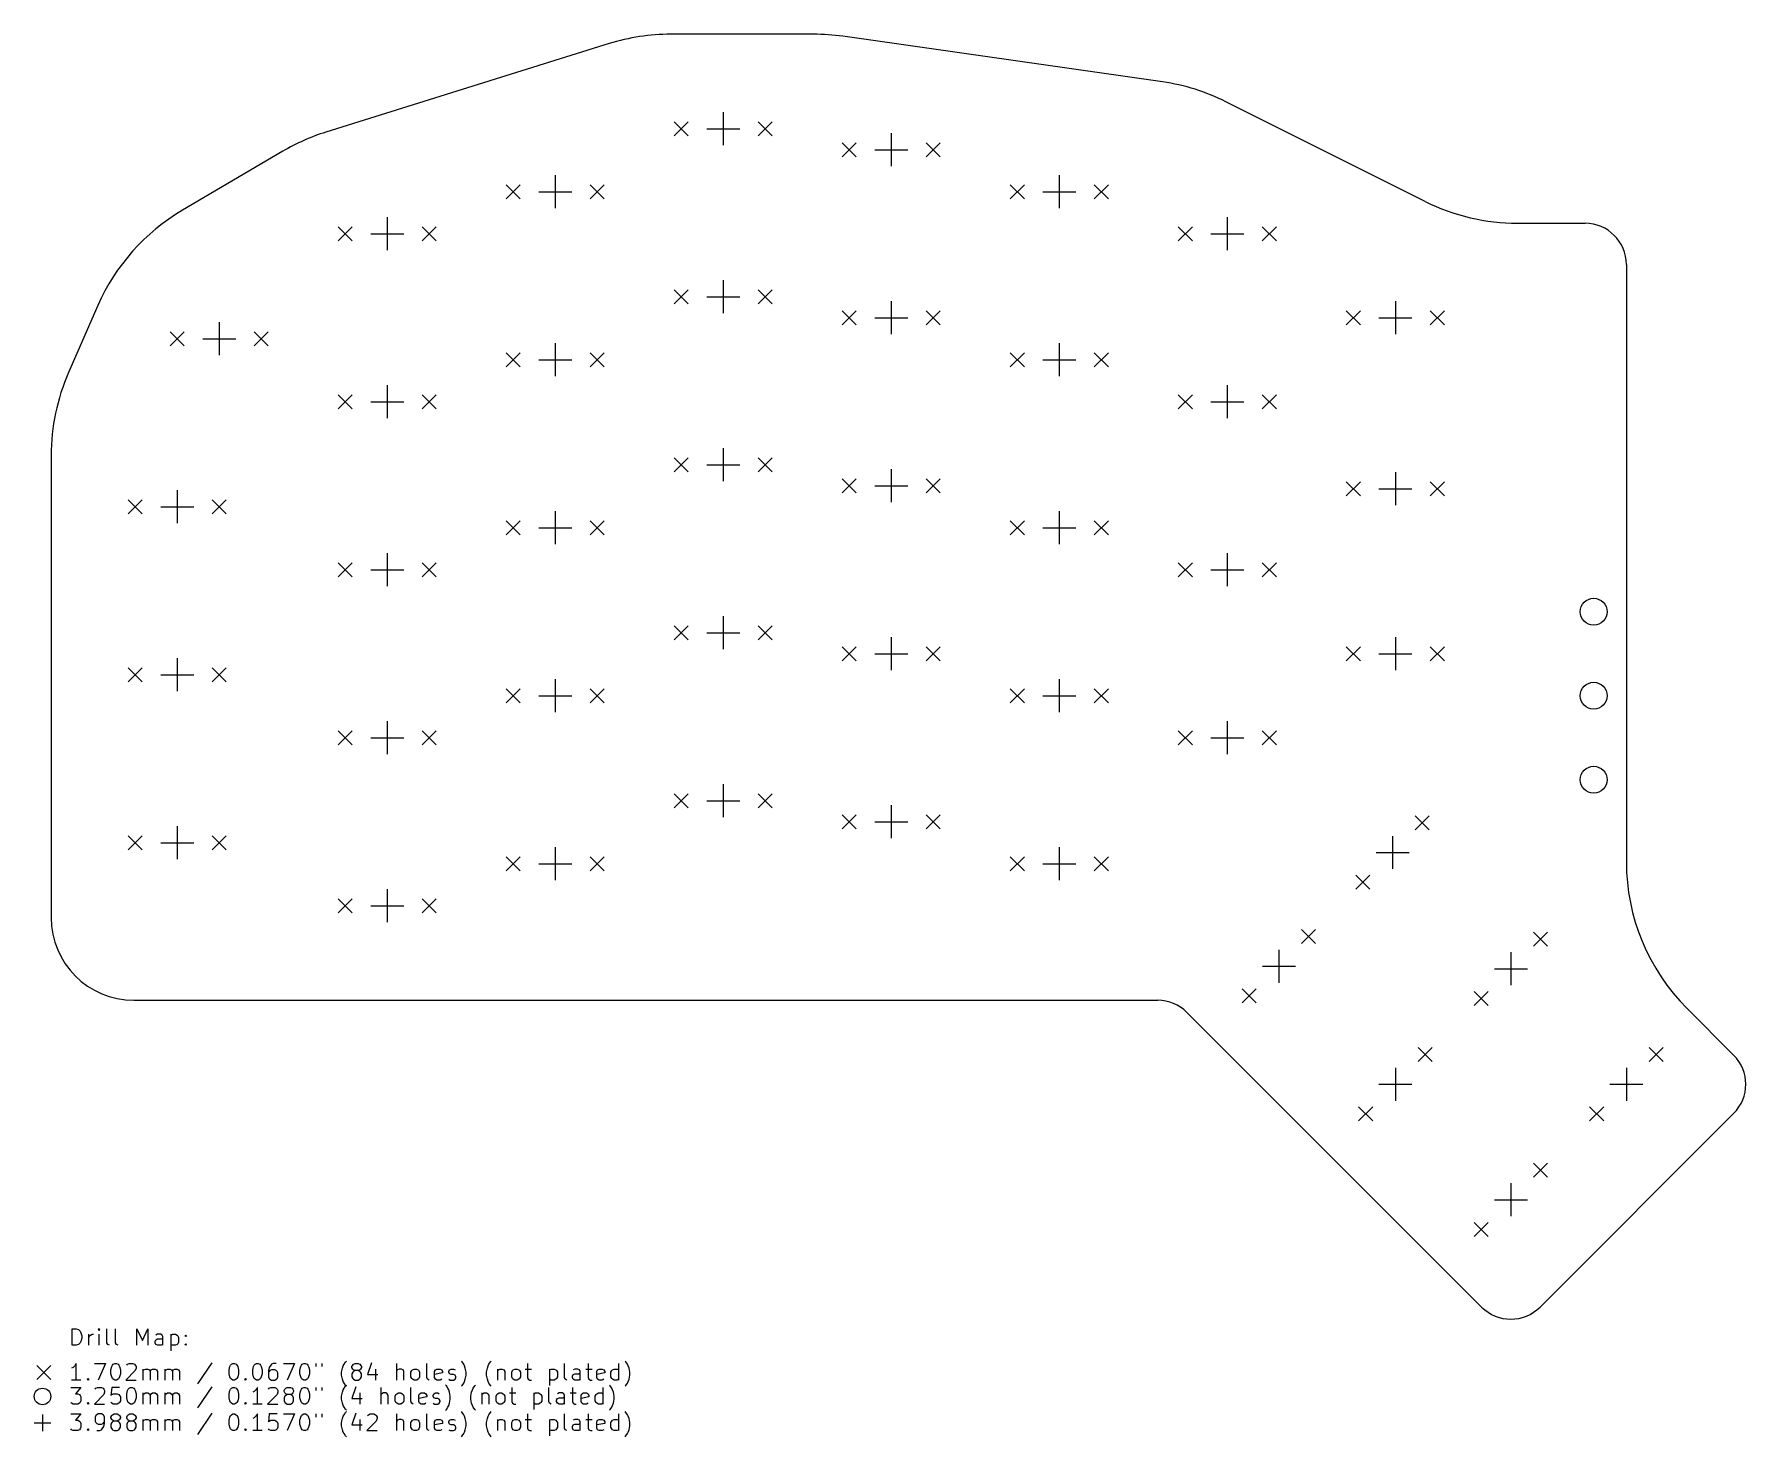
# Model space of a CAD drawing. Extents: x 23 to 230, y -194 to -24.
import ezdxf

# ---------------------------------------------------------------- set-up
doc = ezdxf.new("R2010")
doc.units = 0
doc.layers.add('BLACK', color=7, linetype='CONTINUOUS')

msp = doc.modelspace()

# ---------------------------------------------------------------- linework, layer by layer
at = {"layer": 'BLACK', "linetype": 'CONTINUOUS'}
for p, q in [((117.603305, -24.13), (100.335273, -24.13)), ((159.813833, -29.906262), (121.138839, -24.381263)), ((92.878398, -25.268001), (58.622258, -35.973044)), ((191.57136, -44.35068), (167.458639, -32.294319)), ((100.7491, -34.7091), (102.4509, -36.4109)), ((102.4509, -34.7091), (100.7491, -36.4109)), ((106.68, -33.5661), (106.68, -37.5539)), ((110.9091, -34.7091), (112.6109, -36.4109)), ((112.6109, -34.7091), (110.9091, -36.4109)), ((104.6861, -35.56), (108.6739, -35.56)), ((121.0691, -37.2491), (122.7709, -38.9509)), ((122.7709, -37.2491), (121.0691, -38.9509)), ((127, -36.1061), (127, -40.0939)), ((131.2291, -37.2491), (132.9309, -38.9509)), ((132.9309, -37.2491), (131.2291, -38.9509)), ((53.40363, -38.286688), (41.271756, -45.423085)), ((125.0061, -38.1), (128.9939, -38.1)), ((86.36, -41.1861), (86.36, -45.1739)), ((147.32, -41.1861), (147.32, -45.1739)), ((80.4291, -42.3291), (82.1309, -44.0309)), ((82.1309, -42.3291), (80.4291, -44.0309)), ((84.3661, -43.18), (88.3539, -43.18)), ((90.5891, -42.3291), (92.2909, -44.0309)), ((92.2909, -42.3291), (90.5891, -44.0309)), ((141.3891, -42.3291), (143.0909, -44.0309)), ((143.0909, -42.3291), (141.3891, -44.0309)), ((145.3261, -43.18), (149.3139, -43.18)), ((151.5491, -42.3291), (153.2509, -44.0309)), ((153.2509, -42.3291), (151.5491, -44.0309)), ((60.1091, -47.4091), (61.8109, -49.1109)), ((61.8109, -47.4091), (60.1091, -49.1109)), ((66.04, -46.2661), (66.04, -50.2539)), ((70.2691, -47.4091), (71.9709, -49.1109)), ((71.9709, -47.4091), (70.2691, -49.1109)), ((161.7091, -47.4091), (163.4109, -49.1109)), ((163.4109, -47.4091), (161.7091, -49.1109)), ((167.64, -46.2661), (167.64, -50.2539)), ((171.8691, -47.4091), (173.5709, -49.1109)), ((173.5709, -47.4091), (171.8691, -49.1109)), ((202.7517, -46.99), (210.9, -46.99)), ((64.0461, -48.26), (68.0339, -48.26)), ((165.6461, -48.26), (169.6339, -48.26)), ((215.9, -51.99), (215.9, -124.264661)), ((100.7491, -55.0291), (102.4509, -56.7309)), ((102.4509, -55.0291), (100.7491, -56.7309)), ((104.6861, -55.88), (108.6739, -55.88)), ((106.68, -53.8861), (106.68, -57.8739)), ((110.9091, -55.0291), (112.6109, -56.7309)), ((112.6109, -55.0291), (110.9091, -56.7309)), ((31.043326, -56.950969), (27.496067, -65.05899)), ((121.0691, -57.5691), (122.7709, -59.2709)), ((122.7709, -57.5691), (121.0691, -59.2709)), ((127, -56.4261), (127, -60.4139)), ((131.2291, -57.5691), (132.9309, -59.2709)), ((132.9309, -57.5691), (131.2291, -59.2709)), ((182.0291, -57.5691), (183.7309, -59.2709)), ((183.7309, -57.5691), (182.0291, -59.2709)), ((187.96, -56.4261), (187.96, -60.4139)), ((192.1891, -57.5691), (193.8909, -59.2709)), ((193.8909, -57.5691), (192.1891, -59.2709)), ((45.72, -58.9661), (45.72, -62.9539)), ((125.0061, -58.42), (128.9939, -58.42)), ((185.9661, -58.42), (189.9539, -58.42)), ((39.7891, -60.1091), (41.4909, -61.8109)), ((41.4909, -60.1091), (39.7891, -61.8109)), ((43.7261, -60.96), (47.7139, -60.96)), ((49.9491, -60.1091), (51.6509, -61.8109)), ((51.6509, -60.1091), (49.9491, -61.8109)), ((86.36, -61.5061), (86.36, -65.4939)), ((147.32, -61.5061), (147.32, -65.4939)), ((80.4291, -62.6491), (82.1309, -64.3509)), ((82.1309, -62.6491), (80.4291, -64.3509)), ((84.3661, -63.5), (88.3539, -63.5)), ((90.5891, -62.6491), (92.2909, -64.3509)), ((92.2909, -62.6491), (90.5891, -64.3509)), ((141.3891, -62.6491), (143.0909, -64.3509)), ((143.0909, -62.6491), (141.3891, -64.3509)), ((145.3261, -63.5), (149.3139, -63.5)), ((151.5491, -62.6491), (153.2509, -64.3509)), ((153.2509, -62.6491), (151.5491, -64.3509)), ((60.1091, -67.7291), (61.8109, -69.4309)), ((61.8109, -67.7291), (60.1091, -69.4309)), ((66.04, -66.5861), (66.04, -70.5739)), ((70.2691, -67.7291), (71.9709, -69.4309)), ((71.9709, -67.7291), (70.2691, -69.4309)), ((161.7091, -67.7291), (163.4109, -69.4309)), ((163.4109, -67.7291), (161.7091, -69.4309)), ((167.64, -66.5861), (167.64, -70.5739)), ((171.8691, -67.7291), (173.5709, -69.4309)), ((173.5709, -67.7291), (171.8691, -69.4309)), ((64.0461, -68.58), (68.0339, -68.58)), ((165.6461, -68.58), (169.6339, -68.58)), ((106.68, -74.214288), (106.68, -78.202088)), ((25.4, -75.079461), (25.4, -130.97)), ((100.7491, -75.357288), (102.4509, -77.059088)), ((102.4509, -75.357288), (100.7491, -77.059088)), ((104.6861, -76.208188), (108.6739, -76.208188)), ((110.9091, -75.357288), (112.6109, -77.059088)), ((112.6109, -75.357288), (110.9091, -77.059088)), ((121.0691, -77.8891), (122.7709, -79.5909)), ((122.7709, -77.8891), (121.0691, -79.5909)), ((127, -76.7461), (127, -80.7339)), ((131.2291, -77.8891), (132.9309, -79.5909)), ((132.9309, -77.8891), (131.2291, -79.5909)), ((182.0291, -78.2607), (183.7309, -79.9625)), ((183.7309, -78.2607), (182.0291, -79.9625)), ((187.96, -77.1177), (187.96, -81.1055)), ((192.1891, -78.2607), (193.8909, -79.9625)), ((193.8909, -78.2607), (192.1891, -79.9625)), ((34.7091, -80.4291), (36.4109, -82.1309)), ((36.4109, -80.4291), (34.7091, -82.1309)), ((40.64, -79.2861), (40.64, -83.2739)), ((44.8691, -80.4291), (46.5709, -82.1309)), ((46.5709, -80.4291), (44.8691, -82.1309)), ((125.0061, -78.74), (128.9939, -78.74)), ((185.9661, -79.1116), (189.9539, -79.1116)), ((38.6461, -81.28), (42.6339, -81.28)), ((86.36, -81.8261), (86.36, -85.8139)), ((147.32, -81.8261), (147.32, -85.8139)), ((80.4291, -82.9691), (82.1309, -84.6709)), ((82.1309, -82.9691), (80.4291, -84.6709)), ((84.3661, -83.82), (88.3539, -83.82)), ((90.5891, -82.9691), (92.2909, -84.6709)), ((92.2909, -82.9691), (90.5891, -84.6709)), ((141.3891, -82.9691), (143.0909, -84.6709)), ((143.0909, -82.9691), (141.3891, -84.6709)), ((145.3261, -83.82), (149.3139, -83.82)), ((151.5491, -82.9691), (153.2509, -84.6709)), ((153.2509, -82.9691), (151.5491, -84.6709)), ((66.04, -86.9061), (66.04, -90.8939)), ((167.64, -86.9061), (167.64, -90.8939)), ((60.1091, -88.0491), (61.8109, -89.7509)), ((61.8109, -88.0491), (60.1091, -89.7509)), ((64.0461, -88.9), (68.0339, -88.9)), ((70.2691, -88.0491), (71.9709, -89.7509)), ((71.9709, -88.0491), (70.2691, -89.7509)), ((161.7091, -88.0491), (163.4109, -89.7509)), ((163.4109, -88.0491), (161.7091, -89.7509)), ((165.6461, -88.9), (169.6339, -88.9)), ((171.8691, -88.0491), (173.5709, -89.7509)), ((173.5709, -88.0491), (171.8691, -89.7509)), ((106.68, -94.5261), (106.68, -98.5139)), ((100.7491, -95.6691), (102.4509, -97.3709)), ((102.4509, -95.6691), (100.7491, -97.3709)), ((104.6861, -96.52), (108.6739, -96.52)), ((110.9091, -95.6691), (112.6109, -97.3709)), ((112.6109, -95.6691), (110.9091, -97.3709)), ((127, -97.0661), (127, -101.0539)), ((187.96, -97.0661), (187.96, -101.0539)), ((121.0691, -98.2091), (122.7709, -99.9109)), ((122.7709, -98.2091), (121.0691, -99.9109)), ((125.0061, -99.06), (128.9939, -99.06)), ((131.2291, -98.2091), (132.9309, -99.9109)), ((132.9309, -98.2091), (131.2291, -99.9109)), ((182.0291, -98.2091), (183.7309, -99.9109)), ((183.7309, -98.2091), (182.0291, -99.9109)), ((185.9661, -99.06), (189.9539, -99.06)), ((192.1891, -98.2091), (193.8909, -99.9109)), ((193.8909, -98.2091), (192.1891, -99.9109)), ((34.7091, -100.7491), (36.4109, -102.4509)), ((36.4109, -100.7491), (34.7091, -102.4509)), ((40.64, -99.6061), (40.64, -103.5939)), ((44.8691, -100.7491), (46.5709, -102.4509)), ((46.5709, -100.7491), (44.8691, -102.4509)), ((38.6461, -101.6), (42.6339, -101.6)), ((80.4291, -103.2891), (82.1309, -104.9909)), ((82.1309, -103.2891), (80.4291, -104.9909)), ((86.36, -102.1461), (86.36, -106.1339)), ((90.5891, -103.2891), (92.2909, -104.9909)), ((92.2909, -103.2891), (90.5891, -104.9909)), ((141.3891, -103.2891), (143.0909, -104.9909)), ((143.0909, -103.2891), (141.3891, -104.9909)), ((147.32, -102.1461), (147.32, -106.1339)), ((151.5491, -103.2891), (153.2509, -104.9909)), ((153.2509, -103.2891), (151.5491, -104.9909)), ((84.3661, -104.14), (88.3539, -104.14)), ((145.3261, -104.14), (149.3139, -104.14)), ((66.04, -107.2261), (66.04, -111.2139)), ((167.64, -107.2261), (167.64, -111.2139)), ((60.1091, -108.3691), (61.8109, -110.0709)), ((61.8109, -108.3691), (60.1091, -110.0709)), ((64.0461, -109.22), (68.0339, -109.22)), ((70.2691, -108.3691), (71.9709, -110.0709)), ((71.9709, -108.3691), (70.2691, -110.0709)), ((161.7091, -108.3691), (163.4109, -110.0709)), ((163.4109, -108.3691), (161.7091, -110.0709)), ((165.6461, -109.22), (169.6339, -109.22)), ((171.8691, -108.3691), (173.5709, -110.0709)), ((173.5709, -108.3691), (171.8691, -110.0709)), ((106.68, -114.8461), (106.68, -118.8339)), ((100.7491, -115.9891), (102.4509, -117.6909)), ((102.4509, -115.9891), (100.7491, -117.6909)), ((104.6861, -116.84), (108.6739, -116.84)), ((110.9091, -115.9891), (112.6109, -117.6909)), ((112.6109, -115.9891), (110.9091, -117.6909)), ((127, -117.3861), (127, -121.3739)), ((40.64, -119.9261), (40.64, -123.9139)), ((121.0691, -118.5291), (122.7709, -120.2309)), ((122.7709, -118.5291), (121.0691, -120.2309)), ((125.0061, -119.38), (128.9939, -119.38)), ((131.2291, -118.5291), (132.9309, -120.2309)), ((132.9309, -118.5291), (131.2291, -120.2309)), ((190.36607, -118.658047), (192.06787, -120.359847)), ((192.06787, -118.658047), (190.36607, -120.359847)), ((34.7091, -121.0691), (36.4109, -122.7709)), ((36.4109, -121.0691), (34.7091, -122.7709)), ((38.6461, -121.92), (42.6339, -121.92)), ((44.8691, -121.0691), (46.5709, -122.7709)), ((46.5709, -121.0691), (44.8691, -122.7709)), ((187.624868, -121.107149), (187.624868, -125.094949)), ((80.4291, -123.6091), (82.1309, -125.3109)), ((82.1309, -123.6091), (80.4291, -125.3109)), ((86.36, -122.4661), (86.36, -126.4539)), ((90.5891, -123.6091), (92.2909, -125.3109)), ((92.2909, -123.6091), (90.5891, -125.3109)), ((141.3891, -123.6091), (143.0909, -125.3109)), ((143.0909, -123.6091), (141.3891, -125.3109)), ((147.32, -122.4661), (147.32, -126.4539)), ((151.5491, -123.6091), (153.2509, -125.3109)), ((153.2509, -123.6091), (151.5491, -125.3109)), ((185.630968, -123.101049), (189.618768, -123.101049)), ((84.3661, -124.46), (88.3539, -124.46)), ((145.3261, -124.46), (149.3139, -124.46)), ((183.181866, -125.842251), (184.883666, -127.544051)), ((184.883666, -125.842251), (183.181866, -127.544051)), ((66.04, -127.5461), (66.04, -131.5339)), ((60.1091, -128.6891), (61.8109, -130.3909)), ((61.8109, -128.6891), (60.1091, -130.3909)), ((64.0461, -129.54), (68.0339, -129.54)), ((70.2691, -128.6891), (71.9709, -130.3909)), ((71.9709, -128.6891), (70.2691, -130.3909)), ((176.613968, -132.410149), (178.315768, -134.111949)), ((178.315768, -132.410149), (176.613968, -134.111949)), ((204.671202, -132.716998), (206.373002, -134.418798)), ((206.373002, -132.716998), (204.671202, -134.418798)), ((173.872766, -134.859251), (173.872766, -138.847051)), ((201.93, -135.1661), (201.93, -139.1539)), ((171.878866, -136.853151), (175.866666, -136.853151)), ((199.9361, -137.16), (203.9239, -137.16)), ((169.429764, -139.594353), (171.131564, -141.296153)), ((171.131564, -139.594353), (169.429764, -141.296153)), ((197.486998, -139.901202), (199.188798, -141.603002)), ((199.188798, -139.901202), (197.486998, -141.603002)), ((35.4, -140.97), (158.75, -140.97)), ((158.75, -140.97), (159.218932, -140.97)), ((162.754466, -142.434466), (198.394466, -178.074466)), ((228.874466, -147.594466), (223.22233, -141.94233)), ((190.701202, -146.686998), (192.403002, -148.388798)), ((192.403002, -146.686998), (190.701202, -148.388798)), ((218.641202, -146.686998), (220.343002, -148.388798)), ((220.343002, -146.686998), (218.641202, -148.388798)), ((187.96, -149.1361), (187.96, -153.1239)), ((215.9, -149.1361), (215.9, -153.1239)), ((185.9661, -151.13), (189.9539, -151.13)), ((213.9061, -151.13), (217.8939, -151.13)), ((183.516998, -153.871202), (185.218798, -155.573002)), ((185.218798, -153.871202), (183.516998, -155.573002)), ((205.465534, -178.074466), (228.874466, -154.665534)), ((211.456998, -153.871202), (213.158798, -155.573002)), ((213.158798, -153.871202), (211.456998, -155.573002)), ((204.671202, -160.656998), (206.373002, -162.358798)), ((206.373002, -160.656998), (204.671202, -162.358798)), ((201.93, -163.1061), (201.93, -167.0939)), ((199.9361, -165.1), (203.9239, -165.1)), ((197.486998, -167.841202), (199.188798, -169.543002)), ((199.188798, -167.841202), (197.486998, -169.543002)), ((27.957768, -182.70377), (27.957768, -180.70377)), ((27.957768, -180.70377), (28.433958, -180.70377)), ((28.433958, -180.70377), (28.719673, -180.799008)), ((28.719673, -180.799008), (28.910149, -180.989484)), ((28.910149, -180.989484), (29.005387, -181.17996)), ((29.005387, -181.17996), (29.100625, -181.560912)), ((29.100625, -181.846627), (29.005387, -182.227579)), ((29.100625, -181.560912), (29.100625, -181.846627)), ((29.957768, -182.70377), (29.957768, -181.370436)), ((29.957768, -181.751389), (30.053006, -181.560912)), ((30.053006, -181.560912), (30.148244, -181.465674)), ((30.148244, -181.465674), (30.33872, -181.370436)), ((30.33872, -181.370436), (30.529197, -181.370436)), ((31.195863, -180.70377), (31.100625, -180.799008)), ((31.100625, -180.799008), (31.195863, -180.894246)), ((31.291101, -180.799008), (31.195863, -180.70377)), ((31.195863, -180.70377), (31.195863, -180.894246)), ((31.195863, -180.894246), (31.291101, -180.799008)), ((31.195863, -182.70377), (31.195863, -181.370436)), ((32.148244, -182.418055), (32.148244, -180.70377)), ((33.195863, -182.418055), (33.195863, -180.70377)), ((35.767292, -182.70377), (35.767292, -180.70377)), ((35.767292, -180.70377), (36.433959, -182.132341)), ((36.433959, -182.132341), (37.100625, -180.70377)), ((37.100625, -180.70377), (37.100625, -182.70377)), ((37.957768, -182.227579), (38.053006, -182.037103)), ((38.243482, -181.370436), (38.053006, -181.465674)), ((38.053006, -182.037103), (38.243482, -181.941865)), ((38.624435, -181.370436), (38.243482, -181.370436)), ((38.243482, -181.941865), (38.719673, -181.941865)), ((38.814911, -181.465674), (38.624435, -181.370436)), ((38.719673, -181.941865), (38.910149, -181.846627)), ((38.910149, -181.656151), (38.814911, -181.465674)), ((38.910149, -182.70377), (38.910149, -181.656151)), ((39.86253, -181.370436), (39.86253, -183.370436)), ((39.86253, -181.465674), (40.053006, -181.370436)), ((40.053006, -181.370436), (40.433959, -181.370436)), ((40.433959, -181.370436), (40.624435, -181.465674)), ((40.624435, -181.465674), (40.719673, -181.560912)), ((40.719673, -181.560912), (40.814911, -181.751389)), ((40.814911, -181.751389), (40.814911, -182.322817)), ((41.576816, -181.560912), (41.672054, -181.465674)), ((41.672054, -181.656151), (41.576816, -181.560912)), ((41.672054, -181.465674), (41.767292, -181.560912)), ((41.672054, -181.465674), (41.672054, -181.656151)), ((41.767292, -181.560912), (41.672054, -181.656151)), ((28.433958, -182.70377), (27.957768, -182.70377)), ((28.719673, -182.608532), (28.433958, -182.70377)), ((28.910149, -182.418055), (28.719673, -182.608532)), ((29.005387, -182.227579), (28.910149, -182.418055)), ((32.243482, -182.608532), (32.148244, -182.418055)), ((32.433958, -182.70377), (32.243482, -182.608532)), ((33.291101, -182.608532), (33.195863, -182.418055)), ((33.481577, -182.70377), (33.291101, -182.608532)), ((37.957768, -182.418055), (37.957768, -182.227579)), ((38.053006, -182.608532), (37.957768, -182.418055)), ((38.243482, -182.70377), (38.053006, -182.608532)), ((38.719673, -182.70377), (38.243482, -182.70377)), ((38.910149, -182.608532), (38.719673, -182.70377)), ((40.053006, -182.70377), (39.86253, -182.608532)), ((40.433959, -182.70377), (40.053006, -182.70377)), ((40.624435, -182.608532), (40.433959, -182.70377)), ((40.719673, -182.513293), (40.624435, -182.608532)), ((40.814911, -182.322817), (40.719673, -182.513293)), ((41.576816, -182.608532), (41.672054, -182.513293)), ((41.672054, -182.70377), (41.576816, -182.608532)), ((41.672054, -182.513293), (41.767292, -182.608532)), ((41.672054, -182.513293), (41.672054, -182.70377)), ((41.767292, -182.608532), (41.672054, -182.70377)), ((23.6482, -185.138032), (25.35, -186.839832)), ((25.35, -185.138032), (23.6482, -186.839832)), ((28.053006, -185.37996), (27.86253, -185.475198)), ((28.243482, -185.189484), (28.053006, -185.37996)), ((28.433958, -184.90377), (28.243482, -185.189484)), ((28.433958, -186.90377), (28.433958, -184.90377)), ((30.624435, -184.90377), (31.957768, -184.90377)), ((31.957768, -184.90377), (31.100625, -186.90377)), ((32.624435, -185.665674), (32.719673, -185.284722)), ((32.624435, -186.141865), (32.624435, -185.665674)), ((32.719673, -186.522817), (32.624435, -186.141865)), ((32.719673, -185.284722), (32.814911, -185.094246)), ((32.814911, -185.094246), (32.910149, -184.999008)), ((32.910149, -184.999008), (33.100625, -184.90377)), ((33.100625, -184.90377), (33.291102, -184.90377)), ((33.291102, -184.90377), (33.481578, -184.999008)), ((33.481578, -184.999008), (33.576816, -185.094246)), ((33.576816, -185.094246), (33.672054, -185.284722)), ((33.672054, -185.284722), (33.767292, -185.665674)), ((33.767292, -186.141865), (33.672054, -186.522817)), ((33.767292, -185.665674), (33.767292, -186.141865)), ((35.576816, -185.760912), (34.433959, -186.90377)), ((34.529197, -185.094246), (34.624435, -184.999008)), ((34.624435, -184.999008), (34.814911, -184.90377)), ((34.814911, -184.90377), (35.291102, -184.90377)), ((35.291102, -184.90377), (35.481578, -184.999008)), ((35.481578, -184.999008), (35.576816, -185.094246)), ((35.576816, -185.094246), (35.672054, -185.284722)), ((35.672054, -185.475198), (35.576816, -185.760912)), ((35.672054, -185.284722), (35.672054, -185.475198)), ((36.529197, -186.90377), (36.529197, -185.570436)), ((36.529197, -185.760912), (36.624435, -185.665674)), ((36.624435, -185.665674), (36.814911, -185.570436)), ((36.814911, -185.570436), (37.100626, -185.570436)), ((37.100626, -185.570436), (37.291102, -185.665674)), ((37.291102, -185.665674), (37.38634, -185.856151)), ((37.38634, -185.856151), (37.481578, -185.665674)), ((37.38634, -185.856151), (37.38634, -186.90377)), ((37.481578, -185.665674), (37.672054, -185.570436)), ((37.672054, -185.570436), (37.957768, -185.570436)), ((37.957768, -185.570436), (38.148245, -185.665674)), ((38.148245, -185.665674), (38.243483, -185.856151)), ((38.243483, -185.856151), (38.243483, -186.90377)), ((39.195864, -186.90377), (39.195864, -185.570436)), ((39.195864, -185.760912), (39.291102, -185.665674)), ((39.291102, -185.665674), (39.481578, -185.570436)), ((39.481578, -185.570436), (39.767293, -185.570436)), ((39.767293, -185.570436), (39.957769, -185.665674)), ((39.957769, -185.665674), (40.053007, -185.856151)), ((40.053007, -185.856151), (40.148245, -185.665674)), ((40.053007, -185.856151), (40.053007, -186.90377)), ((40.148245, -185.665674), (40.338721, -185.570436)), ((40.338721, -185.570436), (40.624435, -185.570436)), ((40.624435, -185.570436), (40.814912, -185.665674)), ((40.814912, -185.665674), (40.91015, -185.856151)), ((40.91015, -185.856151), (40.91015, -186.90377)), ((44.814912, -184.808532), (43.100627, -187.37996)), ((46.910151, -185.665674), (47.005389, -185.284722)), ((46.910151, -186.141865), (46.910151, -185.665674)), ((47.005389, -186.522817), (46.910151, -186.141865)), ((47.005389, -185.284722), (47.100627, -185.094246)), ((47.100627, -185.094246), (47.195865, -184.999008)), ((47.195865, -184.999008), (47.386341, -184.90377)), ((47.386341, -184.90377), (47.576818, -184.90377)), ((47.576818, -184.90377), (47.767294, -184.999008)), ((47.767294, -184.999008), (47.862532, -185.094246)), ((47.862532, -185.094246), (47.95777, -185.284722)), ((47.95777, -185.284722), (48.053008, -185.665674)), ((48.053008, -186.141865), (47.95777, -186.522817)), ((48.053008, -185.665674), (48.053008, -186.141865)), ((49.767294, -185.665674), (49.862532, -185.284722)), ((49.767294, -186.141865), (49.767294, -185.665674)), ((49.862532, -186.522817), (49.767294, -186.141865)), ((49.862532, -185.284722), (49.95777, -185.094246)), ((49.95777, -185.094246), (50.053008, -184.999008)), ((50.053008, -184.999008), (50.243484, -184.90377)), ((50.243484, -184.90377), (50.433961, -184.90377)), ((50.433961, -184.90377), (50.624437, -184.999008)), ((50.624437, -184.999008), (50.719675, -185.094246)), ((50.719675, -185.094246), (50.814913, -185.284722)), ((50.814913, -185.284722), (50.910151, -185.665674)), ((50.910151, -186.141865), (50.814913, -186.522817)), ((50.910151, -185.665674), (50.910151, -186.141865)), ((51.767294, -185.37996), (51.672056, -185.760912)), ((51.672056, -185.760912), (51.672056, -186.522817)), ((51.767294, -185.856151), (51.672056, -186.046627)), ((51.95777, -185.094246), (51.767294, -185.37996)), ((51.862532, -185.760912), (51.767294, -185.856151)), ((52.053008, -185.665674), (51.862532, -185.760912)), ((52.053008, -184.999008), (51.95777, -185.094246)), ((52.243484, -184.90377), (52.053008, -184.999008)), ((52.433961, -185.665674), (52.053008, -185.665674)), ((52.624437, -184.90377), (52.243484, -184.90377)), ((52.624437, -185.760912), (52.433961, -185.665674)), ((52.719675, -185.856151), (52.624437, -185.760912)), ((52.814913, -186.046627), (52.719675, -185.856151)), ((52.814913, -186.522817), (52.814913, -186.046627)), ((53.48158, -184.90377), (54.814913, -184.90377)), ((54.814913, -184.90377), (53.95777, -186.90377)), ((55.48158, -185.665674), (55.576818, -185.284722)), ((55.48158, -186.141865), (55.48158, -185.665674)), ((55.576818, -186.522817), (55.48158, -186.141865)), ((55.576818, -185.284722), (55.672056, -185.094246)), ((55.672056, -185.094246), (55.767294, -184.999008)), ((55.767294, -184.999008), (55.95777, -184.90377)), ((55.95777, -184.90377), (56.148247, -184.90377)), ((56.148247, -184.90377), (56.338723, -184.999008)), ((56.338723, -184.999008), (56.433961, -185.094246)), ((56.433961, -185.094246), (56.529199, -185.284722)), ((56.529199, -185.284722), (56.624437, -185.665674)), ((56.624437, -186.141865), (56.529199, -186.522817)), ((56.624437, -185.665674), (56.624437, -186.141865)), ((57.386342, -184.90377), (57.386342, -185.284722)), ((58.148247, -184.90377), (58.148247, -185.284722)), ((60.5292, -185.951389), (60.624438, -185.475198)), ((60.5292, -186.332341), (60.5292, -185.951389)), ((60.624438, -185.475198), (60.719676, -185.189484)), ((60.719676, -185.189484), (60.814914, -184.999008)), ((60.814914, -184.999008), (61.00539, -184.713293)), ((61.00539, -184.713293), (61.100629, -184.618055)), ((61.767295, -185.284722), (61.862533, -185.094246)), ((61.767295, -185.37996), (61.767295, -185.284722)), ((61.862533, -185.570436), (61.767295, -185.37996)), ((61.862533, -185.951389), (61.767295, -186.141865)), ((61.767295, -186.141865), (61.767295, -186.522817)), ((61.862533, -185.094246), (61.957771, -184.999008)), ((61.957771, -185.665674), (61.862533, -185.570436)), ((61.957771, -185.856151), (61.862533, -185.951389)), ((61.957771, -184.999008), (62.148247, -184.90377)), ((62.148247, -185.760912), (61.957771, -185.665674)), ((62.148247, -185.760912), (61.957771, -185.856151)), ((62.148247, -184.90377), (62.5292, -184.90377)), ((62.5292, -185.760912), (62.148247, -185.760912)), ((62.5292, -184.90377), (62.719676, -184.999008)), ((62.719676, -185.665674), (62.5292, -185.760912)), ((62.719676, -185.856151), (62.5292, -185.760912)), ((62.719676, -184.999008), (62.814914, -185.094246)), ((62.814914, -185.570436), (62.719676, -185.665674)), ((62.814914, -185.951389), (62.719676, -185.856151)), ((62.814914, -185.094246), (62.910152, -185.284722)), ((62.910152, -185.37996), (62.814914, -185.570436)), ((62.910152, -186.141865), (62.814914, -185.951389)), ((62.910152, -185.284722), (62.910152, -185.37996)), ((62.910152, -186.522817), (62.910152, -186.141865)), ((64.148247, -184.808532), (63.672057, -186.237103)), ((63.672057, -186.237103), (64.910152, -186.237103)), ((64.624438, -185.570436), (64.624438, -186.90377)), ((67.195867, -186.90377), (67.195867, -184.90377)), ((67.291105, -185.665674), (67.195867, -185.760912)), ((67.481581, -185.570436), (67.291105, -185.665674)), ((67.767296, -185.570436), (67.481581, -185.570436)), ((67.957772, -185.665674), (67.767296, -185.570436)), ((68.05301, -185.856151), (67.957772, -185.665674)), ((68.05301, -186.90377), (68.05301, -185.856151)), ((68.910153, -185.951389), (69.005391, -185.760912)), ((68.910153, -186.522817), (68.910153, -185.951389)), ((69.005391, -185.760912), (69.100629, -185.665674)), ((69.100629, -185.665674), (69.291105, -185.570436)), ((69.291105, -185.570436), (69.57682, -185.570436)), ((69.57682, -185.570436), (69.767296, -185.665674)), ((69.767296, -185.665674), (69.862534, -185.760912)), ((69.862534, -185.760912), (69.957772, -185.951389)), ((69.957772, -185.951389), (69.957772, -186.522817)), ((70.814915, -186.618055), (70.814915, -184.90377)), ((71.767296, -185.856151), (71.862534, -185.665674)), ((71.767296, -186.618055), (71.767296, -185.856151)), ((72.719677, -186.046627), (71.767296, -186.237103)), ((71.862534, -185.665674), (72.05301, -185.570436)), ((72.05301, -185.570436), (72.433963, -185.570436)), ((72.433963, -185.570436), (72.624439, -185.665674)), ((72.624439, -185.665674), (72.719677, -185.856151)), ((72.719677, -185.856151), (72.719677, -186.046627)), ((73.481582, -185.856151), (73.57682, -185.665674)), ((73.481582, -185.951389), (73.481582, -185.856151)), ((73.57682, -186.141865), (73.481582, -185.951389)), ((73.57682, -185.665674), (73.767296, -185.570436)), ((73.767296, -186.237103), (73.57682, -186.141865)), ((73.767296, -185.570436), (74.05301, -185.570436)), ((74.05301, -186.237103), (73.767296, -186.237103)), ((74.05301, -185.570436), (74.243487, -185.665674)), ((74.243487, -186.332341), (74.05301, -186.237103)), ((75.10063, -184.713293), (75.005392, -184.618055)), ((75.291106, -184.999008), (75.10063, -184.713293)), ((75.386344, -185.189484), (75.291106, -184.999008)), ((75.481582, -185.475198), (75.386344, -185.189484)), ((75.57682, -185.951389), (75.481582, -185.475198)), ((75.57682, -186.332341), (75.57682, -185.951389)), ((78.053011, -185.951389), (78.148249, -185.475198)), ((78.053011, -186.332341), (78.053011, -185.951389)), ((78.148249, -185.475198), (78.243487, -185.189484)), ((78.243487, -185.189484), (78.338725, -184.999008)), ((78.338725, -184.999008), (78.529201, -184.713293)), ((78.529201, -184.713293), (78.62444, -184.618055)), ((79.386344, -185.570436), (79.386344, -186.90377)), ((79.386344, -185.760912), (79.481582, -185.665674)), ((79.481582, -185.665674), (79.672058, -185.570436)), ((79.672058, -185.570436), (79.957773, -185.570436)), ((79.957773, -185.570436), (80.148249, -185.665674)), ((80.148249, -185.665674), (80.243487, -185.856151)), ((80.243487, -185.856151), (80.243487, -186.90377)), ((81.10063, -185.951389), (81.195868, -185.760912)), ((81.10063, -186.522817), (81.10063, -185.951389)), ((81.195868, -185.760912), (81.291106, -185.665674)), ((81.291106, -185.665674), (81.481582, -185.570436)), ((81.481582, -185.570436), (81.767297, -185.570436)), ((81.767297, -185.570436), (81.957773, -185.665674)), ((81.957773, -185.665674), (82.053011, -185.760912)), ((82.053011, -185.760912), (82.148249, -185.951389)), ((82.148249, -185.951389), (82.148249, -186.522817)), ((82.719678, -185.570436), (83.481582, -185.570436)), ((83.005392, -184.90377), (83.005392, -186.618055)), ((85.672059, -185.570436), (85.672059, -187.570436)), ((85.672059, -185.665674), (85.862535, -185.570436)), ((85.862535, -185.570436), (86.243488, -185.570436)), ((86.243488, -185.570436), (86.433964, -185.665674)), ((86.433964, -185.665674), (86.529202, -185.760912)), ((86.529202, -185.760912), (86.62444, -185.951389)), ((86.62444, -185.951389), (86.62444, -186.522817)), ((87.481583, -186.618055), (87.481583, -184.90377)), ((88.433964, -186.427579), (88.529202, -186.237103)), ((88.719678, -185.570436), (88.529202, -185.665674)), ((88.529202, -186.237103), (88.719678, -186.141865)), ((89.100631, -185.570436), (88.719678, -185.570436)), ((88.719678, -186.141865), (89.195869, -186.141865)), ((89.291107, -185.665674), (89.100631, -185.570436)), ((89.195869, -186.141865), (89.386345, -186.046627)), ((89.386345, -185.856151), (89.291107, -185.665674)), ((89.386345, -186.90377), (89.386345, -185.856151)), ((90.053012, -185.570436), (90.814916, -185.570436)), ((90.338726, -184.90377), (90.338726, -186.618055)), ((91.386345, -185.856151), (91.481583, -185.665674)), ((91.386345, -186.618055), (91.386345, -185.856151)), ((92.338726, -186.046627), (91.386345, -186.237103)), ((91.481583, -185.665674), (91.672059, -185.570436)), ((91.672059, -185.570436), (92.053012, -185.570436)), ((92.053012, -185.570436), (92.243488, -185.665674)), ((92.243488, -185.665674), (92.338726, -185.856151)), ((92.338726, -185.856151), (92.338726, -186.046627)), ((93.100631, -185.951389), (93.195869, -185.760912)), ((93.100631, -186.522817), (93.100631, -185.951389)), ((93.195869, -185.760912), (93.291107, -185.665674)), ((93.291107, -185.665674), (93.481583, -185.570436)), ((93.481583, -185.570436), (93.862536, -185.570436)), ((93.862536, -185.570436), (94.053012, -185.665674)), ((94.053012, -186.90377), (94.053012, -184.90377)), ((94.910155, -184.713293), (94.814917, -184.618055)), ((95.100631, -184.999008), (94.910155, -184.713293)), ((95.195869, -185.189484), (95.100631, -184.999008)), ((95.291107, -185.475198), (95.195869, -185.189484)), ((95.386345, -185.951389), (95.291107, -185.475198)), ((95.386345, -186.332341), (95.386345, -185.951389)), ((27.767292, -187.80557), (29.005387, -187.80557)), ((29.005387, -186.90377), (27.86253, -186.90377)), ((29.005387, -187.80557), (28.33872, -188.567474)), ((29.767292, -186.808532), (29.86253, -186.713293)), ((29.86253, -186.90377), (29.767292, -186.808532)), ((29.86253, -186.713293), (29.957768, -186.808532)), ((29.86253, -186.713293), (29.86253, -186.90377)), ((29.957768, -186.808532), (29.86253, -186.90377)), ((30.719673, -187.996046), (30.814911, -187.900808)), ((30.814911, -187.900808), (31.005387, -187.80557)), ((31.005387, -187.80557), (31.481578, -187.80557)), ((31.481578, -187.80557), (31.672054, -187.900808)), ((31.672054, -187.900808), (31.767292, -187.996046)), ((31.767292, -187.996046), (31.86253, -188.186522)), ((31.86253, -188.186522), (31.86253, -188.376998)), ((32.719673, -187.80557), (32.624435, -188.757951)), ((32.814911, -186.713293), (32.719673, -186.522817)), ((33.672054, -187.80557), (32.719673, -187.80557)), ((32.910149, -186.808532), (32.814911, -186.713293)), ((33.100625, -186.90377), (32.910149, -186.808532)), ((33.291102, -186.90377), (33.100625, -186.90377)), ((33.481578, -186.808532), (33.291102, -186.90377)), ((33.576816, -186.713293), (33.481578, -186.808532)), ((33.672054, -186.522817), (33.576816, -186.713293)), ((34.433959, -186.90377), (35.672054, -186.90377)), ((34.529197, -188.567474), (34.624435, -188.186522)), ((34.624435, -188.186522), (34.719673, -187.996046)), ((34.719673, -187.996046), (34.814911, -187.900808)), ((34.814911, -187.900808), (35.005387, -187.80557)), ((35.005387, -187.80557), (35.195864, -187.80557)), ((35.195864, -187.80557), (35.38634, -187.900808)), ((35.38634, -187.900808), (35.481578, -187.996046)), ((35.481578, -187.996046), (35.576816, -188.186522)), ((35.576816, -188.186522), (35.672054, -188.567474)), ((44.814912, -187.710332), (43.100627, -190.28176)), ((46.910151, -188.567474), (47.005389, -188.186522)), ((47.100627, -186.713293), (47.005389, -186.522817)), ((47.005389, -188.186522), (47.100627, -187.996046)), ((47.195865, -186.808532), (47.100627, -186.713293)), ((47.100627, -187.996046), (47.195865, -187.900808)), ((47.386341, -186.90377), (47.195865, -186.808532)), ((47.195865, -187.900808), (47.386341, -187.80557)), ((47.576818, -186.90377), (47.386341, -186.90377)), ((47.386341, -187.80557), (47.576818, -187.80557)), ((47.767294, -186.808532), (47.576818, -186.90377)), ((47.576818, -187.80557), (47.767294, -187.900808)), ((47.862532, -186.713293), (47.767294, -186.808532)), ((47.767294, -187.900808), (47.862532, -187.996046)), ((47.95777, -186.522817), (47.862532, -186.713293)), ((47.862532, -187.996046), (47.95777, -188.186522)), ((47.95777, -188.186522), (48.053008, -188.567474)), ((48.814913, -186.808532), (48.910151, -186.713293)), ((48.910151, -186.90377), (48.814913, -186.808532)), ((48.910151, -186.713293), (49.005389, -186.808532)), ((48.910151, -186.713293), (48.910151, -186.90377)), ((49.005389, -186.808532), (48.910151, -186.90377)), ((49.95777, -188.28176), (49.767294, -188.376998)), ((49.95777, -186.713293), (49.862532, -186.522817)), ((50.053008, -186.808532), (49.95777, -186.713293)), ((50.148246, -188.091284), (49.95777, -188.28176)), ((50.243484, -186.90377), (50.053008, -186.808532)), ((50.338722, -187.80557), (50.148246, -188.091284)), ((50.433961, -186.90377), (50.243484, -186.90377)), ((50.338722, -189.80557), (50.338722, -187.80557)), ((50.624437, -186.808532), (50.433961, -186.90377)), ((50.719675, -186.713293), (50.624437, -186.808532)), ((50.814913, -186.522817), (50.719675, -186.713293)), ((51.672056, -186.522817), (51.767294, -186.713293)), ((51.672056, -187.996046), (51.767294, -187.900808)), ((51.767294, -186.713293), (51.862532, -186.808532)), ((51.767294, -187.900808), (51.95777, -187.80557)), ((51.862532, -186.808532), (52.053008, -186.90377)), ((51.95777, -187.80557), (52.433961, -187.80557)), ((52.053008, -186.90377), (52.433961, -186.90377)), ((52.433961, -186.90377), (52.624437, -186.808532)), ((52.433961, -187.80557), (52.624437, -187.900808)), ((52.624437, -186.808532), (52.719675, -186.713293)), ((52.624437, -187.900808), (52.719675, -187.996046)), ((52.719675, -186.713293), (52.814913, -186.522817)), ((52.719675, -187.996046), (52.814913, -188.186522)), ((52.814913, -188.186522), (52.814913, -188.376998)), ((53.576818, -188.186522), (53.672056, -187.996046)), ((53.576818, -188.28176), (53.576818, -188.186522)), ((53.672056, -188.472236), (53.576818, -188.28176)), ((53.672056, -187.996046), (53.767294, -187.900808)), ((53.767294, -187.900808), (53.95777, -187.80557)), ((53.95777, -187.80557), (54.338723, -187.80557)), ((54.338723, -187.80557), (54.529199, -187.900808)), ((54.529199, -187.900808), (54.624437, -187.996046)), ((54.624437, -187.996046), (54.719675, -188.186522)), ((54.719675, -188.28176), (54.624437, -188.472236)), ((54.719675, -188.186522), (54.719675, -188.28176)), ((55.48158, -188.567474), (55.576818, -188.186522)), ((55.672056, -186.713293), (55.576818, -186.522817)), ((55.576818, -188.186522), (55.672056, -187.996046)), ((55.767294, -186.808532), (55.672056, -186.713293)), ((55.672056, -187.996046), (55.767294, -187.900808)), ((55.95777, -186.90377), (55.767294, -186.808532)), ((55.767294, -187.900808), (55.95777, -187.80557)), ((56.148247, -186.90377), (55.95777, -186.90377)), ((55.95777, -187.80557), (56.148247, -187.80557)), ((56.338723, -186.808532), (56.148247, -186.90377)), ((56.148247, -187.80557), (56.338723, -187.900808)), ((56.433961, -186.713293), (56.338723, -186.808532)), ((56.338723, -187.900808), (56.433961, -187.996046)), ((56.529199, -186.522817), (56.433961, -186.713293)), ((56.433961, -187.996046), (56.529199, -188.186522)), ((56.529199, -188.186522), (56.624437, -188.567474)), ((57.386342, -187.80557), (57.386342, -188.186522)), ((58.148247, -187.80557), (58.148247, -188.186522)), ((60.624438, -186.808532), (60.5292, -186.332341)), ((60.719676, -187.094246), (60.624438, -186.808532)), ((60.624438, -188.376998), (60.719676, -188.091284)), ((60.814914, -187.284722), (60.719676, -187.094246)), ((60.719676, -188.091284), (60.814914, -187.900808)), ((61.00539, -187.570436), (60.814914, -187.284722)), ((60.814914, -187.900808), (61.00539, -187.615093)), ((61.00539, -187.615093), (61.100629, -187.519855)), ((61.100629, -187.665674), (61.00539, -187.570436)), ((61.767295, -186.522817), (61.862533, -186.713293)), ((62.243485, -187.710332), (61.767295, -189.138903)), ((61.862533, -186.713293), (61.957771, -186.808532)), ((61.957771, -186.808532), (62.148247, -186.90377)), ((62.148247, -186.90377), (62.5292, -186.90377)), ((62.5292, -186.90377), (62.719676, -186.808532)), ((62.719676, -186.808532), (62.814914, -186.713293)), ((62.814914, -186.713293), (62.910152, -186.522817)), ((65.291105, -189.80557), (65.291105, -187.80557)), ((69.005391, -186.713293), (68.910153, -186.522817)), ((68.910153, -189.519855), (68.910153, -187.80557)), ((69.100629, -186.808532), (69.005391, -186.713293)), ((69.291105, -186.90377), (69.100629, -186.808532)), ((69.57682, -186.90377), (69.291105, -186.90377)), ((69.767296, -186.808532), (69.57682, -186.90377)), ((69.862534, -186.713293), (69.767296, -186.808532)), ((69.957772, -186.522817), (69.862534, -186.713293)), ((70.910153, -186.808532), (70.814915, -186.618055)), ((71.100629, -186.90377), (70.910153, -186.808532)), ((71.862534, -186.808532), (71.767296, -186.618055)), ((72.05301, -186.90377), (71.862534, -186.808532)), ((72.433963, -186.90377), (72.05301, -186.90377)), ((72.624439, -186.808532), (72.433963, -186.90377)), ((73.195868, -187.615093), (73.10063, -187.519855)), ((73.386344, -187.900808), (73.195868, -187.615093)), ((73.481582, -188.091284), (73.386344, -187.900808)), ((73.481582, -186.808532), (73.672058, -186.90377)), ((73.57682, -188.376998), (73.481582, -188.091284)), ((73.672058, -186.90377), (74.05301, -186.90377)), ((74.05301, -186.90377), (74.243487, -186.808532)), ((74.338725, -186.522817), (74.243487, -186.332341)), ((74.243487, -186.808532), (74.338725, -186.618055)), ((74.338725, -186.618055), (74.338725, -186.522817)), ((75.005392, -187.665674), (75.10063, -187.570436)), ((75.10063, -187.570436), (75.291106, -187.284722)), ((75.291106, -187.284722), (75.386344, -187.094246)), ((75.386344, -187.094246), (75.481582, -186.808532)), ((75.481582, -186.808532), (75.57682, -186.332341)), ((76.243487, -188.376998), (76.338725, -188.091284)), ((76.338725, -188.091284), (76.433963, -187.900808)), ((76.433963, -187.900808), (76.624439, -187.615093)), ((76.624439, -187.615093), (76.719678, -187.519855)), ((78.148249, -186.808532), (78.053011, -186.332341)), ((78.243487, -187.094246), (78.148249, -186.808532)), ((78.338725, -187.284722), (78.243487, -187.094246)), ((78.529201, -187.570436), (78.338725, -187.284722)), ((78.62444, -187.665674), (78.529201, -187.570436)), ((81.195868, -186.713293), (81.10063, -186.522817)), ((81.10063, -187.80557), (81.10063, -189.519855)), ((81.291106, -186.808532), (81.195868, -186.713293)), ((81.481582, -186.90377), (81.291106, -186.808532)), ((81.767297, -186.90377), (81.481582, -186.90377)), ((81.957773, -186.808532), (81.767297, -186.90377)), ((82.053011, -186.713293), (81.957773, -186.808532)), ((82.148249, -186.522817), (82.053011, -186.713293)), ((83.005392, -186.618055), (83.10063, -186.808532)), ((83.10063, -186.808532), (83.291106, -186.90377)), ((83.291106, -186.90377), (83.481582, -186.90377)), ((85.576821, -189.519855), (85.576821, -187.80557)), ((85.862535, -186.90377), (85.672059, -186.808532)), ((86.243488, -186.90377), (85.862535, -186.90377)), ((86.433964, -186.808532), (86.243488, -186.90377)), ((86.529202, -186.713293), (86.433964, -186.808532)), ((86.62444, -186.522817), (86.529202, -186.713293)), ((87.576821, -186.808532), (87.481583, -186.618055)), ((87.767297, -186.90377), (87.576821, -186.808532)), ((88.433964, -186.618055), (88.433964, -186.427579)), ((88.529202, -186.808532), (88.433964, -186.618055)), ((88.433964, -187.80557), (88.433964, -189.519855)), ((88.719678, -186.90377), (88.529202, -186.808532)), ((89.195869, -186.90377), (88.719678, -186.90377)), ((89.386345, -186.808532), (89.195869, -186.90377)), ((90.338726, -186.618055), (90.433964, -186.808532)), ((90.433964, -186.808532), (90.62444, -186.90377)), ((90.62444, -186.90377), (90.814916, -186.90377)), ((91.481583, -186.808532), (91.386345, -186.618055)), ((91.672059, -186.90377), (91.481583, -186.808532)), ((92.053012, -186.90377), (91.672059, -186.90377)), ((92.243488, -186.808532), (92.053012, -186.90377)), ((92.14825, -189.80557), (92.14825, -187.80557)), ((93.005393, -187.615093), (92.910155, -187.519855)), ((93.195869, -187.900808), (93.005393, -187.615093)), ((93.195869, -186.713293), (93.100631, -186.522817)), ((93.291107, -186.808532), (93.195869, -186.713293)), ((93.291107, -188.091284), (93.195869, -187.900808)), ((93.481583, -186.90377), (93.291107, -186.808532)), ((93.386345, -188.376998), (93.291107, -188.091284)), ((93.862536, -186.90377), (93.481583, -186.90377)), ((94.053012, -186.808532), (93.862536, -186.90377)), ((94.814917, -187.665674), (94.910155, -187.570436)), ((94.910155, -187.570436), (95.100631, -187.284722)), ((95.100631, -187.284722), (95.195869, -187.094246)), ((95.195869, -187.094246), (95.291107, -186.808532)), ((95.291107, -186.808532), (95.386345, -186.332341)), ((27.86253, -189.710332), (27.767292, -189.615093)), ((28.053006, -189.80557), (27.86253, -189.710332)), ((28.624435, -189.80557), (28.053006, -189.80557)), ((28.33872, -188.567474), (28.624435, -188.567474)), ((28.624435, -188.567474), (28.814911, -188.662712)), ((28.814911, -189.710332), (28.624435, -189.80557)), ((28.814911, -188.662712), (28.910149, -188.757951)), ((28.910149, -189.615093), (28.814911, -189.710332)), ((28.910149, -188.757951), (29.005387, -188.948427)), ((29.005387, -189.424617), (28.910149, -189.615093)), ((29.005387, -188.948427), (29.005387, -189.424617)), ((29.767292, -189.710332), (29.86253, -189.615093)), ((29.86253, -189.80557), (29.767292, -189.710332)), ((29.86253, -189.615093), (29.957768, -189.710332)), ((29.86253, -189.615093), (29.86253, -189.80557)), ((29.957768, -189.710332), (29.86253, -189.80557)), ((31.767292, -188.662712), (30.624435, -189.80557)), ((30.624435, -189.80557), (31.86253, -189.80557)), ((31.86253, -188.376998), (31.767292, -188.662712)), ((32.624435, -188.757951), (32.719673, -188.662712)), ((32.719673, -189.710332), (32.624435, -189.615093)), ((32.719673, -188.662712), (32.910149, -188.567474)), ((32.910149, -189.80557), (32.719673, -189.710332)), ((32.910149, -188.567474), (33.38634, -188.567474)), ((33.38634, -189.80557), (32.910149, -189.80557)), ((33.38634, -188.567474), (33.576816, -188.662712)), ((33.576816, -189.710332), (33.38634, -189.80557)), ((33.576816, -188.662712), (33.672054, -188.757951)), ((33.672054, -189.615093), (33.576816, -189.710332)), ((33.672054, -188.757951), (33.767292, -188.948427)), ((33.767292, -189.424617), (33.672054, -189.615093)), ((33.767292, -188.948427), (33.767292, -189.424617)), ((34.529197, -189.043665), (34.529197, -188.567474)), ((34.624435, -189.424617), (34.529197, -189.043665)), ((34.719673, -189.615093), (34.624435, -189.424617)), ((34.814911, -189.710332), (34.719673, -189.615093)), ((35.005387, -189.80557), (34.814911, -189.710332)), ((35.195864, -189.80557), (35.005387, -189.80557)), ((35.38634, -189.710332), (35.195864, -189.80557)), ((35.481578, -189.615093), (35.38634, -189.710332)), ((35.576816, -189.424617), (35.481578, -189.615093)), ((35.672054, -189.043665), (35.576816, -189.424617)), ((35.672054, -188.567474), (35.672054, -189.043665)), ((36.529197, -189.80557), (36.529197, -188.472236)), ((36.529197, -188.662712), (36.624435, -188.567474)), ((36.624435, -188.567474), (36.814911, -188.472236)), ((36.814911, -188.472236), (37.100626, -188.472236)), ((37.100626, -188.472236), (37.291102, -188.567474)), ((37.291102, -188.567474), (37.38634, -188.757951)), ((37.38634, -188.757951), (37.481578, -188.567474)), ((37.38634, -188.757951), (37.38634, -189.80557)), ((37.481578, -188.567474), (37.672054, -188.472236)), ((37.672054, -188.472236), (37.957768, -188.472236)), ((37.957768, -188.472236), (38.148245, -188.567474)), ((38.148245, -188.567474), (38.243483, -188.757951)), ((38.243483, -188.757951), (38.243483, -189.80557)), ((39.195864, -189.80557), (39.195864, -188.472236)), ((39.195864, -188.662712), (39.291102, -188.567474)), ((39.291102, -188.567474), (39.481578, -188.472236)), ((39.481578, -188.472236), (39.767293, -188.472236)), ((39.767293, -188.472236), (39.957769, -188.567474)), ((39.957769, -188.567474), (40.053007, -188.757951)), ((40.053007, -188.757951), (40.148245, -188.567474)), ((40.053007, -188.757951), (40.053007, -189.80557)), ((40.148245, -188.567474), (40.338721, -188.472236)), ((40.338721, -188.472236), (40.624435, -188.472236)), ((40.624435, -188.472236), (40.814912, -188.567474)), ((40.814912, -188.567474), (40.91015, -188.757951)), ((40.91015, -188.757951), (40.91015, -189.80557)), ((46.910151, -189.043665), (46.910151, -188.567474)), ((47.005389, -189.424617), (46.910151, -189.043665)), ((47.100627, -189.615093), (47.005389, -189.424617)), ((47.195865, -189.710332), (47.100627, -189.615093)), ((47.386341, -189.80557), (47.195865, -189.710332)), ((47.576818, -189.80557), (47.386341, -189.80557)), ((47.767294, -189.710332), (47.576818, -189.80557)), ((47.862532, -189.615093), (47.767294, -189.710332)), ((47.95777, -189.424617), (47.862532, -189.615093)), ((48.053008, -189.043665), (47.95777, -189.424617)), ((48.053008, -188.567474), (48.053008, -189.043665)), ((48.814913, -189.710332), (48.910151, -189.615093)), ((48.910151, -189.80557), (48.814913, -189.710332)), ((48.910151, -189.615093), (49.005389, -189.710332)), ((48.910151, -189.615093), (48.910151, -189.80557)), ((49.005389, -189.710332), (48.910151, -189.80557)), ((50.910151, -189.80557), (49.767294, -189.80557)), ((52.719675, -188.662712), (51.576818, -189.80557)), ((51.576818, -189.80557), (52.814913, -189.80557)), ((52.814913, -188.376998), (52.719675, -188.662712)), ((53.672056, -188.853189), (53.576818, -189.043665)), ((53.576818, -189.043665), (53.576818, -189.424617)), ((53.576818, -189.424617), (53.672056, -189.615093)), ((53.767294, -188.567474), (53.672056, -188.472236)), ((53.767294, -188.757951), (53.672056, -188.853189)), ((53.672056, -189.615093), (53.767294, -189.710332)), ((53.95777, -188.662712), (53.767294, -188.567474)), ((53.95777, -188.662712), (53.767294, -188.757951)), ((53.767294, -189.710332), (53.95777, -189.80557)), ((54.338723, -188.662712), (53.95777, -188.662712)), ((53.95777, -189.80557), (54.338723, -189.80557)), ((54.529199, -188.567474), (54.338723, -188.662712)), ((54.529199, -188.757951), (54.338723, -188.662712)), ((54.338723, -189.80557), (54.529199, -189.710332)), ((54.624437, -188.472236), (54.529199, -188.567474)), ((54.624437, -188.853189), (54.529199, -188.757951)), ((54.529199, -189.710332), (54.624437, -189.615093)), ((54.719675, -189.043665), (54.624437, -188.853189)), ((54.624437, -189.615093), (54.719675, -189.424617)), ((54.719675, -189.424617), (54.719675, -189.043665)), ((55.48158, -189.043665), (55.48158, -188.567474)), ((55.576818, -189.424617), (55.48158, -189.043665)), ((55.672056, -189.615093), (55.576818, -189.424617)), ((55.767294, -189.710332), (55.672056, -189.615093)), ((55.95777, -189.80557), (55.767294, -189.710332)), ((56.148247, -189.80557), (55.95777, -189.80557)), ((56.338723, -189.710332), (56.148247, -189.80557)), ((56.433961, -189.615093), (56.338723, -189.710332)), ((56.529199, -189.424617), (56.433961, -189.615093)), ((56.624437, -189.043665), (56.529199, -189.424617)), ((56.624437, -188.567474), (56.624437, -189.043665)), ((60.5292, -188.853189), (60.624438, -188.376998)), ((60.5292, -189.234141), (60.5292, -188.853189)), ((60.624438, -189.710332), (60.5292, -189.234141)), ((60.719676, -189.996046), (60.624438, -189.710332)), ((60.814914, -190.186522), (60.719676, -189.996046)), ((61.00539, -190.472236), (60.814914, -190.186522)), ((61.767295, -189.138903), (63.00539, -189.138903)), ((62.719676, -188.472236), (62.719676, -189.80557)), ((65.386343, -188.567474), (65.291105, -188.662712)), ((65.576819, -188.472236), (65.386343, -188.567474)), ((65.862534, -188.472236), (65.576819, -188.472236)), ((66.05301, -188.567474), (65.862534, -188.472236)), ((66.148248, -188.757951), (66.05301, -188.567474)), ((66.148248, -189.80557), (66.148248, -188.757951)), ((67.005391, -188.853189), (67.100629, -188.662712)), ((67.005391, -189.424617), (67.005391, -188.853189)), ((67.100629, -189.615093), (67.005391, -189.424617)), ((67.100629, -188.662712), (67.195867, -188.567474)), ((67.195867, -189.710332), (67.100629, -189.615093)), ((67.195867, -188.567474), (67.386343, -188.472236)), ((67.386343, -189.80557), (67.195867, -189.710332)), ((67.386343, -188.472236), (67.672058, -188.472236)), ((67.672058, -189.80557), (67.386343, -189.80557)), ((67.672058, -188.472236), (67.862534, -188.567474)), ((67.862534, -189.710332), (67.672058, -189.80557)), ((67.862534, -188.567474), (67.957772, -188.662712)), ((67.957772, -189.615093), (67.862534, -189.710332)), ((67.957772, -188.662712), (68.05301, -188.853189)), ((68.05301, -189.424617), (67.957772, -189.615093)), ((68.05301, -188.853189), (68.05301, -189.424617)), ((69.005391, -189.710332), (68.910153, -189.519855)), ((69.195867, -189.80557), (69.005391, -189.710332)), ((69.862534, -188.757951), (69.957772, -188.567474)), ((69.862534, -189.519855), (69.862534, -188.757951)), ((70.814915, -188.948427), (69.862534, -189.138903)), ((69.957772, -189.710332), (69.862534, -189.519855)), ((69.957772, -188.567474), (70.148248, -188.472236)), ((70.148248, -189.80557), (69.957772, -189.710332)), ((70.148248, -188.472236), (70.529201, -188.472236)), ((70.529201, -189.80557), (70.148248, -189.80557)), ((70.529201, -188.472236), (70.719677, -188.567474)), ((70.719677, -189.710332), (70.529201, -189.80557)), ((70.719677, -188.567474), (70.814915, -188.757951)), ((70.814915, -188.757951), (70.814915, -188.948427)), ((71.57682, -188.757951), (71.672058, -188.567474)), ((71.57682, -188.853189), (71.57682, -188.757951)), ((71.672058, -189.043665), (71.57682, -188.853189)), ((71.57682, -189.710332), (71.767296, -189.80557)), ((71.672058, -188.567474), (71.862534, -188.472236)), ((71.862534, -189.138903), (71.672058, -189.043665)), ((71.767296, -189.80557), (72.148248, -189.80557)), ((71.862534, -188.472236), (72.148248, -188.472236)), ((72.148248, -189.138903), (71.862534, -189.138903)), ((72.148248, -188.472236), (72.338725, -188.567474)), ((72.338725, -189.234141), (72.148248, -189.138903)), ((72.148248, -189.80557), (72.338725, -189.710332)), ((72.433963, -189.424617), (72.338725, -189.234141)), ((72.338725, -189.710332), (72.433963, -189.519855)), ((72.433963, -189.519855), (72.433963, -189.424617)), ((73.195868, -190.472236), (73.386344, -190.186522)), ((73.386344, -190.186522), (73.481582, -189.996046)), ((73.481582, -189.996046), (73.57682, -189.710332)), ((73.672058, -188.853189), (73.57682, -188.376998)), ((73.57682, -189.710332), (73.672058, -189.234141)), ((73.672058, -189.234141), (73.672058, -188.853189)), ((76.148249, -188.853189), (76.243487, -188.376998)), ((76.148249, -189.234141), (76.148249, -188.853189)), ((76.243487, -189.710332), (76.148249, -189.234141)), ((76.338725, -189.996046), (76.243487, -189.710332)), ((76.433963, -190.186522), (76.338725, -189.996046)), ((76.624439, -190.472236), (76.433963, -190.186522)), ((77.481582, -188.472236), (77.481582, -189.80557)), ((77.481582, -188.662712), (77.57682, -188.567474)), ((77.57682, -188.567474), (77.767296, -188.472236)), ((77.767296, -188.472236), (78.053011, -188.472236)), ((78.053011, -188.472236), (78.243487, -188.567474)), ((78.243487, -188.567474), (78.338725, -188.757951)), ((78.338725, -188.757951), (78.338725, -189.80557)), ((79.195868, -188.853189), (79.291106, -188.662712)), ((79.195868, -189.424617), (79.195868, -188.853189)), ((79.291106, -189.615093), (79.195868, -189.424617)), ((79.291106, -188.662712), (79.386344, -188.567474)), ((79.386344, -189.710332), (79.291106, -189.615093)), ((79.386344, -188.567474), (79.57682, -188.472236)), ((79.57682, -189.80557), (79.386344, -189.710332)), ((79.57682, -188.472236), (79.862535, -188.472236)), ((79.862535, -189.80557), (79.57682, -189.80557)), ((79.862535, -188.472236), (80.053011, -188.567474)), ((80.053011, -189.710332), (79.862535, -189.80557)), ((80.053011, -188.567474), (80.148249, -188.662712)), ((80.148249, -189.615093), (80.053011, -189.710332)), ((80.148249, -188.662712), (80.243487, -188.853189)), ((80.243487, -189.424617), (80.148249, -189.615093)), ((80.243487, -188.853189), (80.243487, -189.424617)), ((80.814916, -188.472236), (81.57682, -188.472236)), ((81.10063, -189.519855), (81.195868, -189.710332)), ((81.195868, -189.710332), (81.386344, -189.80557)), ((81.386344, -189.80557), (81.57682, -189.80557)), ((83.767297, -188.472236), (83.767297, -190.472236)), ((83.767297, -188.567474), (83.957773, -188.472236)), ((83.957773, -189.80557), (83.767297, -189.710332)), ((83.957773, -188.472236), (84.338726, -188.472236)), ((84.338726, -189.80557), (83.957773, -189.80557)), ((84.338726, -188.472236), (84.529202, -188.567474)), ((84.529202, -189.710332), (84.338726, -189.80557)), ((84.529202, -188.567474), (84.62444, -188.662712)), ((84.62444, -189.615093), (84.529202, -189.710332)), ((84.62444, -188.662712), (84.719678, -188.853189)), ((84.719678, -189.424617), (84.62444, -189.615093)), ((84.719678, -188.853189), (84.719678, -189.424617)), ((85.672059, -189.710332), (85.576821, -189.519855)), ((85.862535, -189.80557), (85.672059, -189.710332)), ((86.529202, -189.329379), (86.62444, -189.138903)), ((86.529202, -189.519855), (86.529202, -189.329379)), ((86.62444, -189.710332), (86.529202, -189.519855)), ((86.814916, -188.472236), (86.62444, -188.567474)), ((86.62444, -189.138903), (86.814916, -189.043665)), ((86.814916, -189.80557), (86.62444, -189.710332)), ((87.195869, -188.472236), (86.814916, -188.472236)), ((86.814916, -189.043665), (87.291107, -189.043665)), ((87.291107, -189.80557), (86.814916, -189.80557)), ((87.386345, -188.567474), (87.195869, -188.472236)), ((87.291107, -189.043665), (87.481583, -188.948427)), ((87.481583, -189.710332), (87.291107, -189.80557)), ((87.481583, -188.757951), (87.386345, -188.567474)), ((87.481583, -189.80557), (87.481583, -188.757951)), ((88.14825, -188.472236), (88.910154, -188.472236)), ((88.433964, -189.519855), (88.529202, -189.710332)), ((88.529202, -189.710332), (88.719678, -189.80557)), ((88.719678, -189.80557), (88.910154, -189.80557)), ((89.481583, -188.757951), (89.576821, -188.567474)), ((89.481583, -189.519855), (89.481583, -188.757951)), ((90.433964, -188.948427), (89.481583, -189.138903)), ((89.576821, -189.710332), (89.481583, -189.519855)), ((89.576821, -188.567474), (89.767297, -188.472236)), ((89.767297, -189.80557), (89.576821, -189.710332)), ((89.767297, -188.472236), (90.14825, -188.472236)), ((90.14825, -189.80557), (89.767297, -189.80557)), ((90.14825, -188.472236), (90.338726, -188.567474)), ((90.338726, -189.710332), (90.14825, -189.80557)), ((90.338726, -188.567474), (90.433964, -188.757951)), ((90.433964, -188.757951), (90.433964, -188.948427)), ((91.195869, -188.853189), (91.291107, -188.662712)), ((91.195869, -189.424617), (91.195869, -188.853189)), ((91.291107, -189.615093), (91.195869, -189.424617)), ((91.291107, -188.662712), (91.386345, -188.567474)), ((91.386345, -189.710332), (91.291107, -189.615093)), ((91.386345, -188.567474), (91.576821, -188.472236)), ((91.576821, -189.80557), (91.386345, -189.710332)), ((91.576821, -188.472236), (91.957774, -188.472236)), ((91.957774, -189.80557), (91.576821, -189.80557)), ((91.957774, -188.472236), (92.14825, -188.567474)), ((92.14825, -189.710332), (91.957774, -189.80557)), ((93.005393, -190.472236), (93.195869, -190.186522)), ((93.195869, -190.186522), (93.291107, -189.996046)), ((93.291107, -189.996046), (93.386345, -189.710332)), ((93.481583, -188.853189), (93.386345, -188.376998)), ((93.386345, -189.710332), (93.481583, -189.234141)), ((93.481583, -189.234141), (93.481583, -188.853189)), ((23.35, -192.090732), (25.35, -192.090732)), ((24.35, -191.090732), (24.35, -193.090732)), ((27.767292, -191.00557), (29.005387, -191.00557)), ((29.005387, -191.00557), (28.33872, -191.767474)), ((28.33872, -191.767474), (28.624435, -191.767474)), ((28.624435, -191.767474), (28.814911, -191.862712)), ((28.814911, -191.862712), (28.910149, -191.957951)), ((28.910149, -191.957951), (29.005387, -192.148427)), ((29.005387, -192.148427), (29.005387, -192.624617)), ((30.814911, -191.196046), (30.719673, -191.386522)), ((30.719673, -191.386522), (30.719673, -191.862712)), ((30.719673, -191.862712), (30.814911, -192.053189)), ((30.910149, -191.100808), (30.814911, -191.196046)), ((30.814911, -192.053189), (30.910149, -192.148427)), ((31.100625, -191.00557), (30.910149, -191.100808)), ((30.910149, -192.148427), (31.100625, -192.243665)), ((31.481578, -191.00557), (31.100625, -191.00557)), ((31.100625, -192.243665), (31.481578, -192.243665)), ((31.672054, -191.100808), (31.481578, -191.00557)), ((31.481578, -192.243665), (31.672054, -192.148427)), ((31.767292, -191.196046), (31.672054, -191.100808)), ((31.672054, -192.148427), (31.767292, -192.053189)), ((31.86253, -191.386522), (31.767292, -191.196046)), ((31.767292, -192.053189), (31.86253, -191.862712)), ((31.767292, -192.529379), (31.86253, -192.148427)), ((31.86253, -192.148427), (31.86253, -191.386522)), ((32.624435, -191.386522), (32.719673, -191.196046)), ((32.624435, -191.48176), (32.624435, -191.386522)), ((32.719673, -191.672236), (32.624435, -191.48176)), ((32.719673, -192.053189), (32.624435, -192.243665)), ((32.624435, -192.243665), (32.624435, -192.624617)), ((32.719673, -191.196046), (32.814911, -191.100808)), ((32.814911, -191.767474), (32.719673, -191.672236)), ((32.814911, -191.957951), (32.719673, -192.053189)), ((32.814911, -191.100808), (33.005387, -191.00557)), ((33.005387, -191.862712), (32.814911, -191.767474)), ((33.005387, -191.862712), (32.814911, -191.957951)), ((33.005387, -191.00557), (33.38634, -191.00557)), ((33.38634, -191.862712), (33.005387, -191.862712)), ((33.38634, -191.00557), (33.576816, -191.100808)), ((33.576816, -191.767474), (33.38634, -191.862712)), ((33.576816, -191.957951), (33.38634, -191.862712)), ((33.576816, -191.100808), (33.672054, -191.196046)), ((33.672054, -191.672236), (33.576816, -191.767474)), ((33.672054, -192.053189), (33.576816, -191.957951)), ((33.672054, -191.196046), (33.767292, -191.386522)), ((33.767292, -191.48176), (33.672054, -191.672236)), ((33.767292, -192.243665), (33.672054, -192.053189)), ((33.767292, -191.386522), (33.767292, -191.48176)), ((33.767292, -192.624617), (33.767292, -192.243665)), ((34.529197, -191.386522), (34.624435, -191.196046)), ((34.529197, -191.48176), (34.529197, -191.386522)), ((34.624435, -191.672236), (34.529197, -191.48176)), ((34.624435, -192.053189), (34.529197, -192.243665)), ((34.529197, -192.243665), (34.529197, -192.624617)), ((34.624435, -191.196046), (34.719673, -191.100808)), ((34.719673, -191.767474), (34.624435, -191.672236)), ((34.719673, -191.957951), (34.624435, -192.053189)), ((34.719673, -191.100808), (34.910149, -191.00557)), ((34.910149, -191.862712), (34.719673, -191.767474)), ((34.910149, -191.862712), (34.719673, -191.957951)), ((34.910149, -191.00557), (35.291102, -191.00557)), ((35.291102, -191.862712), (34.910149, -191.862712)), ((35.291102, -191.00557), (35.481578, -191.100808)), ((35.481578, -191.767474), (35.291102, -191.862712)), ((35.481578, -191.957951), (35.291102, -191.862712)), ((35.481578, -191.100808), (35.576816, -191.196046)), ((35.576816, -191.672236), (35.481578, -191.767474)), ((35.576816, -192.053189), (35.481578, -191.957951)), ((35.576816, -191.196046), (35.672054, -191.386522)), ((35.672054, -191.48176), (35.576816, -191.672236)), ((35.672054, -192.243665), (35.576816, -192.053189)), ((35.672054, -191.386522), (35.672054, -191.48176)), ((35.672054, -192.624617), (35.672054, -192.243665)), ((36.529197, -193.00557), (36.529197, -191.672236)), ((36.529197, -191.862712), (36.624435, -191.767474)), ((36.624435, -191.767474), (36.814911, -191.672236)), ((36.814911, -191.672236), (37.100626, -191.672236)), ((37.100626, -191.672236), (37.291102, -191.767474)), ((37.291102, -191.767474), (37.38634, -191.957951)), ((37.38634, -191.957951), (37.481578, -191.767474)), ((37.38634, -191.957951), (37.38634, -193.00557)), ((37.481578, -191.767474), (37.672054, -191.672236)), ((37.672054, -191.672236), (37.957768, -191.672236)), ((37.957768, -191.672236), (38.148245, -191.767474)), ((38.148245, -191.767474), (38.243483, -191.957951)), ((38.243483, -191.957951), (38.243483, -193.00557)), ((39.195864, -193.00557), (39.195864, -191.672236)), ((39.195864, -191.862712), (39.291102, -191.767474)), ((39.291102, -191.767474), (39.481578, -191.672236)), ((39.481578, -191.672236), (39.767293, -191.672236)), ((39.767293, -191.672236), (39.957769, -191.767474)), ((39.957769, -191.767474), (40.053007, -191.957951)), ((40.053007, -191.957951), (40.148245, -191.767474)), ((40.053007, -191.957951), (40.053007, -193.00557)), ((40.148245, -191.767474), (40.338721, -191.672236)), ((40.338721, -191.672236), (40.624435, -191.672236)), ((40.624435, -191.672236), (40.814912, -191.767474)), ((40.814912, -191.767474), (40.91015, -191.957951)), ((40.91015, -191.957951), (40.91015, -193.00557)), ((44.814912, -190.910332), (43.100627, -193.48176)), ((46.910151, -191.767474), (47.005389, -191.386522)), ((46.910151, -192.243665), (46.910151, -191.767474)), ((47.005389, -192.624617), (46.910151, -192.243665)), ((47.005389, -191.386522), (47.100627, -191.196046)), ((47.100627, -191.196046), (47.195865, -191.100808)), ((47.195865, -191.100808), (47.386341, -191.00557)), ((47.386341, -191.00557), (47.576818, -191.00557)), ((47.576818, -191.00557), (47.767294, -191.100808)), ((47.767294, -191.100808), (47.862532, -191.196046)), ((47.862532, -191.196046), (47.95777, -191.386522)), ((47.95777, -191.386522), (48.053008, -191.767474)), ((48.053008, -192.243665), (47.95777, -192.624617)), ((48.053008, -191.767474), (48.053008, -192.243665)), ((49.95777, -191.48176), (49.767294, -191.576998)), ((50.148246, -191.291284), (49.95777, -191.48176)), ((50.338722, -191.00557), (50.148246, -191.291284)), ((50.338722, -193.00557), (50.338722, -191.00557)), ((51.767294, -191.00557), (51.672056, -191.957951)), ((51.672056, -191.957951), (51.767294, -191.862712)), ((52.719675, -191.00557), (51.767294, -191.00557)), ((51.767294, -191.862712), (51.95777, -191.767474)), ((51.95777, -191.767474), (52.433961, -191.767474)), ((52.433961, -191.767474), (52.624437, -191.862712)), ((52.624437, -191.862712), (52.719675, -191.957951)), ((52.719675, -191.957951), (52.814913, -192.148427)), ((52.814913, -192.148427), (52.814913, -192.624617)), ((53.48158, -191.00557), (54.814913, -191.00557)), ((54.814913, -191.00557), (53.95777, -193.00557)), ((55.48158, -191.767474), (55.576818, -191.386522)), ((55.48158, -192.243665), (55.48158, -191.767474)), ((55.576818, -192.624617), (55.48158, -192.243665)), ((55.576818, -191.386522), (55.672056, -191.196046)), ((55.672056, -191.196046), (55.767294, -191.100808)), ((55.767294, -191.100808), (55.95777, -191.00557)), ((55.95777, -191.00557), (56.148247, -191.00557)), ((56.148247, -191.00557), (56.338723, -191.100808)), ((56.338723, -191.100808), (56.433961, -191.196046)), ((56.433961, -191.196046), (56.529199, -191.386522)), ((56.529199, -191.386522), (56.624437, -191.767474)), ((56.624437, -192.243665), (56.529199, -192.624617)), ((56.624437, -191.767474), (56.624437, -192.243665)), ((57.386342, -191.00557), (57.386342, -191.386522)), ((58.148247, -191.00557), (58.148247, -191.386522)), ((60.5292, -192.053189), (60.624438, -191.576998)), ((60.5292, -192.434141), (60.5292, -192.053189)), ((60.624438, -192.910332), (60.5292, -192.434141)), ((60.624438, -191.576998), (60.719676, -191.291284)), ((60.719676, -191.291284), (60.814914, -191.100808)), ((60.814914, -191.100808), (61.00539, -190.815093)), ((61.100629, -190.567474), (61.00539, -190.472236)), ((61.00539, -190.815093), (61.100629, -190.719855)), ((62.243485, -190.910332), (61.767295, -192.338903)), ((61.767295, -192.338903), (63.00539, -192.338903)), ((62.719676, -191.672236), (62.719676, -193.00557)), ((64.719676, -191.862712), (63.576819, -193.00557)), ((63.672057, -191.196046), (63.767295, -191.100808)), ((63.767295, -191.100808), (63.957771, -191.00557)), ((63.957771, -191.00557), (64.433962, -191.00557)), ((64.433962, -191.00557), (64.624438, -191.100808)), ((64.624438, -191.100808), (64.719676, -191.196046)), ((64.719676, -191.196046), (64.814914, -191.386522)), ((64.814914, -191.576998), (64.719676, -191.862712)), ((64.814914, -191.386522), (64.814914, -191.576998)), ((67.195867, -193.00557), (67.195867, -191.00557)), ((67.291105, -191.767474), (67.195867, -191.862712)), ((67.481581, -191.672236), (67.291105, -191.767474)), ((67.767296, -191.672236), (67.481581, -191.672236)), ((67.957772, -191.767474), (67.767296, -191.672236)), ((68.05301, -191.957951), (67.957772, -191.767474)), ((68.05301, -193.00557), (68.05301, -191.957951)), ((68.910153, -192.053189), (69.005391, -191.862712)), ((68.910153, -192.624617), (68.910153, -192.053189)), ((69.005391, -191.862712), (69.100629, -191.767474)), ((69.100629, -191.767474), (69.291105, -191.672236)), ((69.291105, -191.672236), (69.57682, -191.672236)), ((69.57682, -191.672236), (69.767296, -191.767474)), ((69.767296, -191.767474), (69.862534, -191.862712)), ((69.862534, -191.862712), (69.957772, -192.053189)), ((69.957772, -192.053189), (69.957772, -192.624617)), ((70.814915, -192.719855), (70.814915, -191.00557)), ((71.767296, -191.957951), (71.862534, -191.767474)), ((71.767296, -192.719855), (71.767296, -191.957951)), ((72.719677, -192.148427), (71.767296, -192.338903)), ((71.862534, -191.767474), (72.05301, -191.672236)), ((72.05301, -191.672236), (72.433963, -191.672236)), ((72.433963, -191.672236), (72.624439, -191.767474)), ((72.624439, -191.767474), (72.719677, -191.957951)), ((72.719677, -191.957951), (72.719677, -192.148427)), ((73.10063, -190.567474), (73.195868, -190.472236)), ((73.481582, -191.957951), (73.57682, -191.767474)), ((73.481582, -192.053189), (73.481582, -191.957951)), ((73.57682, -192.243665), (73.481582, -192.053189)), ((73.57682, -191.767474), (73.767296, -191.672236)), ((73.767296, -192.338903), (73.57682, -192.243665)), ((73.767296, -191.672236), (74.05301, -191.672236)), ((74.05301, -192.338903), (73.767296, -192.338903)), ((74.05301, -191.672236), (74.243487, -191.767474)), ((74.243487, -192.434141), (74.05301, -192.338903)), ((74.338725, -192.624617), (74.243487, -192.434141)), ((75.10063, -190.815093), (75.005392, -190.719855)), ((75.291106, -191.100808), (75.10063, -190.815093)), ((75.386344, -191.291284), (75.291106, -191.100808)), ((75.481582, -191.576998), (75.386344, -191.291284)), ((75.57682, -192.053189), (75.481582, -191.576998)), ((75.481582, -192.910332), (75.57682, -192.434141)), ((75.57682, -192.434141), (75.57682, -192.053189)), ((76.719678, -190.567474), (76.624439, -190.472236)), ((78.053011, -192.053189), (78.148249, -191.576998)), ((78.053011, -192.434141), (78.053011, -192.053189)), ((78.148249, -192.910332), (78.053011, -192.434141)), ((78.148249, -191.576998), (78.243487, -191.291284)), ((78.243487, -191.291284), (78.338725, -191.100808)), ((78.338725, -191.100808), (78.529201, -190.815093)), ((78.529201, -190.815093), (78.62444, -190.719855)), ((79.386344, -191.672236), (79.386344, -193.00557)), ((79.386344, -191.862712), (79.481582, -191.767474)), ((79.481582, -191.767474), (79.672058, -191.672236)), ((79.672058, -191.672236), (79.957773, -191.672236)), ((79.957773, -191.672236), (80.148249, -191.767474)), ((80.148249, -191.767474), (80.243487, -191.957951)), ((80.243487, -191.957951), (80.243487, -193.00557)), ((81.10063, -192.053189), (81.195868, -191.862712)), ((81.10063, -192.624617), (81.10063, -192.053189)), ((81.195868, -191.862712), (81.291106, -191.767474)), ((81.291106, -191.767474), (81.481582, -191.672236)), ((81.481582, -191.672236), (81.767297, -191.672236)), ((81.767297, -191.672236), (81.957773, -191.767474)), ((81.957773, -191.767474), (82.053011, -191.862712)), ((82.053011, -191.862712), (82.148249, -192.053189)), ((82.148249, -192.053189), (82.148249, -192.624617)), ((82.719678, -191.672236), (83.481582, -191.672236)), ((83.005392, -191.00557), (83.005392, -192.719855)), ((85.672059, -191.672236), (85.672059, -193.672236)), ((85.672059, -191.767474), (85.862535, -191.672236)), ((85.862535, -191.672236), (86.243488, -191.672236)), ((86.243488, -191.672236), (86.433964, -191.767474)), ((86.433964, -191.767474), (86.529202, -191.862712)), ((86.529202, -191.862712), (86.62444, -192.053189)), ((86.62444, -192.053189), (86.62444, -192.624617)), ((87.481583, -192.719855), (87.481583, -191.00557)), ((88.433964, -192.529379), (88.529202, -192.338903)), ((88.719678, -191.672236), (88.529202, -191.767474)), ((88.529202, -192.338903), (88.719678, -192.243665)), ((89.100631, -191.672236), (88.719678, -191.672236)), ((88.719678, -192.243665), (89.195869, -192.243665)), ((89.291107, -191.767474), (89.100631, -191.672236)), ((89.195869, -192.243665), (89.386345, -192.148427)), ((89.386345, -191.957951), (89.291107, -191.767474)), ((89.386345, -193.00557), (89.386345, -191.957951)), ((90.053012, -191.672236), (90.814916, -191.672236)), ((90.338726, -191.00557), (90.338726, -192.719855)), ((91.386345, -191.957951), (91.481583, -191.767474)), ((91.386345, -192.719855), (91.386345, -191.957951)), ((92.338726, -192.148427), (91.386345, -192.338903)), ((91.481583, -191.767474), (91.672059, -191.672236)), ((91.672059, -191.672236), (92.053012, -191.672236)), ((92.053012, -191.672236), (92.243488, -191.767474)), ((92.243488, -191.767474), (92.338726, -191.957951)), ((92.338726, -191.957951), (92.338726, -192.148427)), ((92.910155, -190.567474), (93.005393, -190.472236)), ((93.100631, -192.053189), (93.195869, -191.862712)), ((93.100631, -192.624617), (93.100631, -192.053189)), ((93.195869, -191.862712), (93.291107, -191.767474)), ((93.291107, -191.767474), (93.481583, -191.672236)), ((93.481583, -191.672236), (93.862536, -191.672236)), ((93.862536, -191.672236), (94.053012, -191.767474)), ((94.053012, -193.00557), (94.053012, -191.00557)), ((94.910155, -190.815093), (94.814917, -190.719855)), ((95.100631, -191.100808), (94.910155, -190.815093)), ((95.195869, -191.291284), (95.100631, -191.100808)), ((95.291107, -191.576998), (95.195869, -191.291284)), ((95.386345, -192.053189), (95.291107, -191.576998)), ((95.291107, -192.910332), (95.386345, -192.434141)), ((95.386345, -192.434141), (95.386345, -192.053189)), ((27.86253, -192.910332), (27.767292, -192.815093)), ((28.053006, -193.00557), (27.86253, -192.910332)), ((28.624435, -193.00557), (28.053006, -193.00557)), ((28.814911, -192.910332), (28.624435, -193.00557)), ((28.910149, -192.815093), (28.814911, -192.910332)), ((29.005387, -192.624617), (28.910149, -192.815093)), ((29.767292, -192.910332), (29.86253, -192.815093)), ((29.86253, -193.00557), (29.767292, -192.910332)), ((29.86253, -192.815093), (29.957768, -192.910332)), ((29.86253, -192.815093), (29.86253, -193.00557)), ((29.957768, -192.910332), (29.86253, -193.00557)), ((30.910149, -193.00557), (31.291101, -193.00557)), ((31.291101, -193.00557), (31.481578, -192.910332)), ((31.481578, -192.910332), (31.576816, -192.815093)), ((31.576816, -192.815093), (31.767292, -192.529379)), ((32.624435, -192.624617), (32.719673, -192.815093)), ((32.719673, -192.815093), (32.814911, -192.910332)), ((32.814911, -192.910332), (33.005387, -193.00557)), ((33.005387, -193.00557), (33.38634, -193.00557)), ((33.38634, -193.00557), (33.576816, -192.910332)), ((33.576816, -192.910332), (33.672054, -192.815093)), ((33.672054, -192.815093), (33.767292, -192.624617)), ((34.529197, -192.624617), (34.624435, -192.815093)), ((34.624435, -192.815093), (34.719673, -192.910332)), ((34.719673, -192.910332), (34.910149, -193.00557)), ((34.910149, -193.00557), (35.291102, -193.00557)), ((35.291102, -193.00557), (35.481578, -192.910332)), ((35.481578, -192.910332), (35.576816, -192.815093)), ((35.576816, -192.815093), (35.672054, -192.624617)), ((47.100627, -192.815093), (47.005389, -192.624617)), ((47.195865, -192.910332), (47.100627, -192.815093)), ((47.386341, -193.00557), (47.195865, -192.910332)), ((47.576818, -193.00557), (47.386341, -193.00557)), ((47.767294, -192.910332), (47.576818, -193.00557)), ((47.862532, -192.815093), (47.767294, -192.910332)), ((47.95777, -192.624617), (47.862532, -192.815093)), ((48.814913, -192.910332), (48.910151, -192.815093)), ((48.910151, -193.00557), (48.814913, -192.910332)), ((48.910151, -192.815093), (49.005389, -192.910332)), ((48.910151, -192.815093), (48.910151, -193.00557)), ((49.005389, -192.910332), (48.910151, -193.00557)), ((50.910151, -193.00557), (49.767294, -193.00557)), ((51.767294, -192.910332), (51.672056, -192.815093)), ((51.95777, -193.00557), (51.767294, -192.910332)), ((52.433961, -193.00557), (51.95777, -193.00557)), ((52.624437, -192.910332), (52.433961, -193.00557)), ((52.719675, -192.815093), (52.624437, -192.910332)), ((52.814913, -192.624617), (52.719675, -192.815093)), ((55.672056, -192.815093), (55.576818, -192.624617)), ((55.767294, -192.910332), (55.672056, -192.815093)), ((55.95777, -193.00557), (55.767294, -192.910332)), ((56.148247, -193.00557), (55.95777, -193.00557)), ((56.338723, -192.910332), (56.148247, -193.00557)), ((56.433961, -192.815093), (56.338723, -192.910332)), ((56.529199, -192.624617), (56.433961, -192.815093)), ((60.719676, -193.196046), (60.624438, -192.910332)), ((60.814914, -193.386522), (60.719676, -193.196046)), ((61.00539, -193.672236), (60.814914, -193.386522)), ((61.100629, -193.767474), (61.00539, -193.672236)), ((63.576819, -193.00557), (64.814914, -193.00557)), ((69.005391, -192.815093), (68.910153, -192.624617)), ((69.100629, -192.910332), (69.005391, -192.815093)), ((69.291105, -193.00557), (69.100629, -192.910332)), ((69.57682, -193.00557), (69.291105, -193.00557)), ((69.767296, -192.910332), (69.57682, -193.00557)), ((69.862534, -192.815093), (69.767296, -192.910332)), ((69.957772, -192.624617), (69.862534, -192.815093)), ((70.910153, -192.910332), (70.814915, -192.719855)), ((71.100629, -193.00557), (70.910153, -192.910332)), ((71.862534, -192.910332), (71.767296, -192.719855)), ((72.05301, -193.00557), (71.862534, -192.910332)), ((72.433963, -193.00557), (72.05301, -193.00557)), ((72.624439, -192.910332), (72.433963, -193.00557)), ((73.481582, -192.910332), (73.672058, -193.00557)), ((73.672058, -193.00557), (74.05301, -193.00557)), ((74.05301, -193.00557), (74.243487, -192.910332)), ((74.243487, -192.910332), (74.338725, -192.719855)), ((74.338725, -192.719855), (74.338725, -192.624617)), ((75.005392, -193.767474), (75.10063, -193.672236)), ((75.10063, -193.672236), (75.291106, -193.386522)), ((75.291106, -193.386522), (75.386344, -193.196046)), ((75.386344, -193.196046), (75.481582, -192.910332)), ((78.243487, -193.196046), (78.148249, -192.910332)), ((78.338725, -193.386522), (78.243487, -193.196046)), ((78.529201, -193.672236), (78.338725, -193.386522)), ((78.62444, -193.767474), (78.529201, -193.672236)), ((81.195868, -192.815093), (81.10063, -192.624617)), ((81.291106, -192.910332), (81.195868, -192.815093)), ((81.481582, -193.00557), (81.291106, -192.910332)), ((81.767297, -193.00557), (81.481582, -193.00557)), ((81.957773, -192.910332), (81.767297, -193.00557)), ((82.053011, -192.815093), (81.957773, -192.910332)), ((82.148249, -192.624617), (82.053011, -192.815093)), ((83.005392, -192.719855), (83.10063, -192.910332)), ((83.10063, -192.910332), (83.291106, -193.00557)), ((83.291106, -193.00557), (83.481582, -193.00557)), ((85.862535, -193.00557), (85.672059, -192.910332)), ((86.243488, -193.00557), (85.862535, -193.00557)), ((86.433964, -192.910332), (86.243488, -193.00557)), ((86.529202, -192.815093), (86.433964, -192.910332)), ((86.62444, -192.624617), (86.529202, -192.815093)), ((87.576821, -192.910332), (87.481583, -192.719855)), ((87.767297, -193.00557), (87.576821, -192.910332)), ((88.433964, -192.719855), (88.433964, -192.529379)), ((88.529202, -192.910332), (88.433964, -192.719855)), ((88.719678, -193.00557), (88.529202, -192.910332)), ((89.195869, -193.00557), (88.719678, -193.00557)), ((89.386345, -192.910332), (89.195869, -193.00557)), ((90.338726, -192.719855), (90.433964, -192.910332)), ((90.433964, -192.910332), (90.62444, -193.00557)), ((90.62444, -193.00557), (90.814916, -193.00557)), ((91.481583, -192.910332), (91.386345, -192.719855)), ((91.672059, -193.00557), (91.481583, -192.910332)), ((92.053012, -193.00557), (91.672059, -193.00557)), ((92.243488, -192.910332), (92.053012, -193.00557)), ((93.195869, -192.815093), (93.100631, -192.624617)), ((93.291107, -192.910332), (93.195869, -192.815093)), ((93.481583, -193.00557), (93.291107, -192.910332)), ((93.862536, -193.00557), (93.481583, -193.00557)), ((94.053012, -192.910332), (93.862536, -193.00557)), ((94.814917, -193.767474), (94.910155, -193.672236)), ((94.910155, -193.672236), (95.100631, -193.386522)), ((95.100631, -193.386522), (95.195869, -193.196046)), ((95.195869, -193.196046), (95.291107, -192.910332))]:
    msp.add_line(p, q, dxfattribs=at)
at = {"layer": 'BLACK'}
for centre, radius in [((211.94, -93.98), 1.625), ((211.94, -104.14), 1.625), ((211.94, -104.14), 1.625), ((211.94, -114.3), 1.625), ((24.35, -188.890732), 1)]:
    msp.add_circle(centre, radius, dxfattribs=at)
for centre, radius, start, end in [((100.335227, -49.129695), 24.999696, 89.9998965, 107.35413452), ((117.603302, -49.13), 25, 81.86989214, 89.99999471), ((156.2783, -54.655), 25.000001, 63.43495313, 81.86990115), ((66.079165, -59.835115), 25.000078, 107.35404637, 120.4655246), ((53.94728, -66.971459), 25.000027, 120.46556505, 156.37060069), ((202.751699, -21.989999), 25, -116.56504996, -89.99999878), ((210.9, -51.99), 5, 0, 90), ((50.399999, -75.079461), 25, 156.37061998, 179.99999855), ((240.899986, -124.264666), 24.999986, -180.00001297, -134.99998841), ((35.4, -130.97), 10, -180, -90), ((159.218856, -145.970182), 5.000182, 45.00086579, 89.99913789), ((225.3389, -151.13), 5.000023, -44.99974071, 44.99974071), ((201.93, -174.538932), 5, -135, -45)]:
    msp.add_arc(centre, radius, start, end, dxfattribs=at)

doc.saveas('drawing.dxf')
